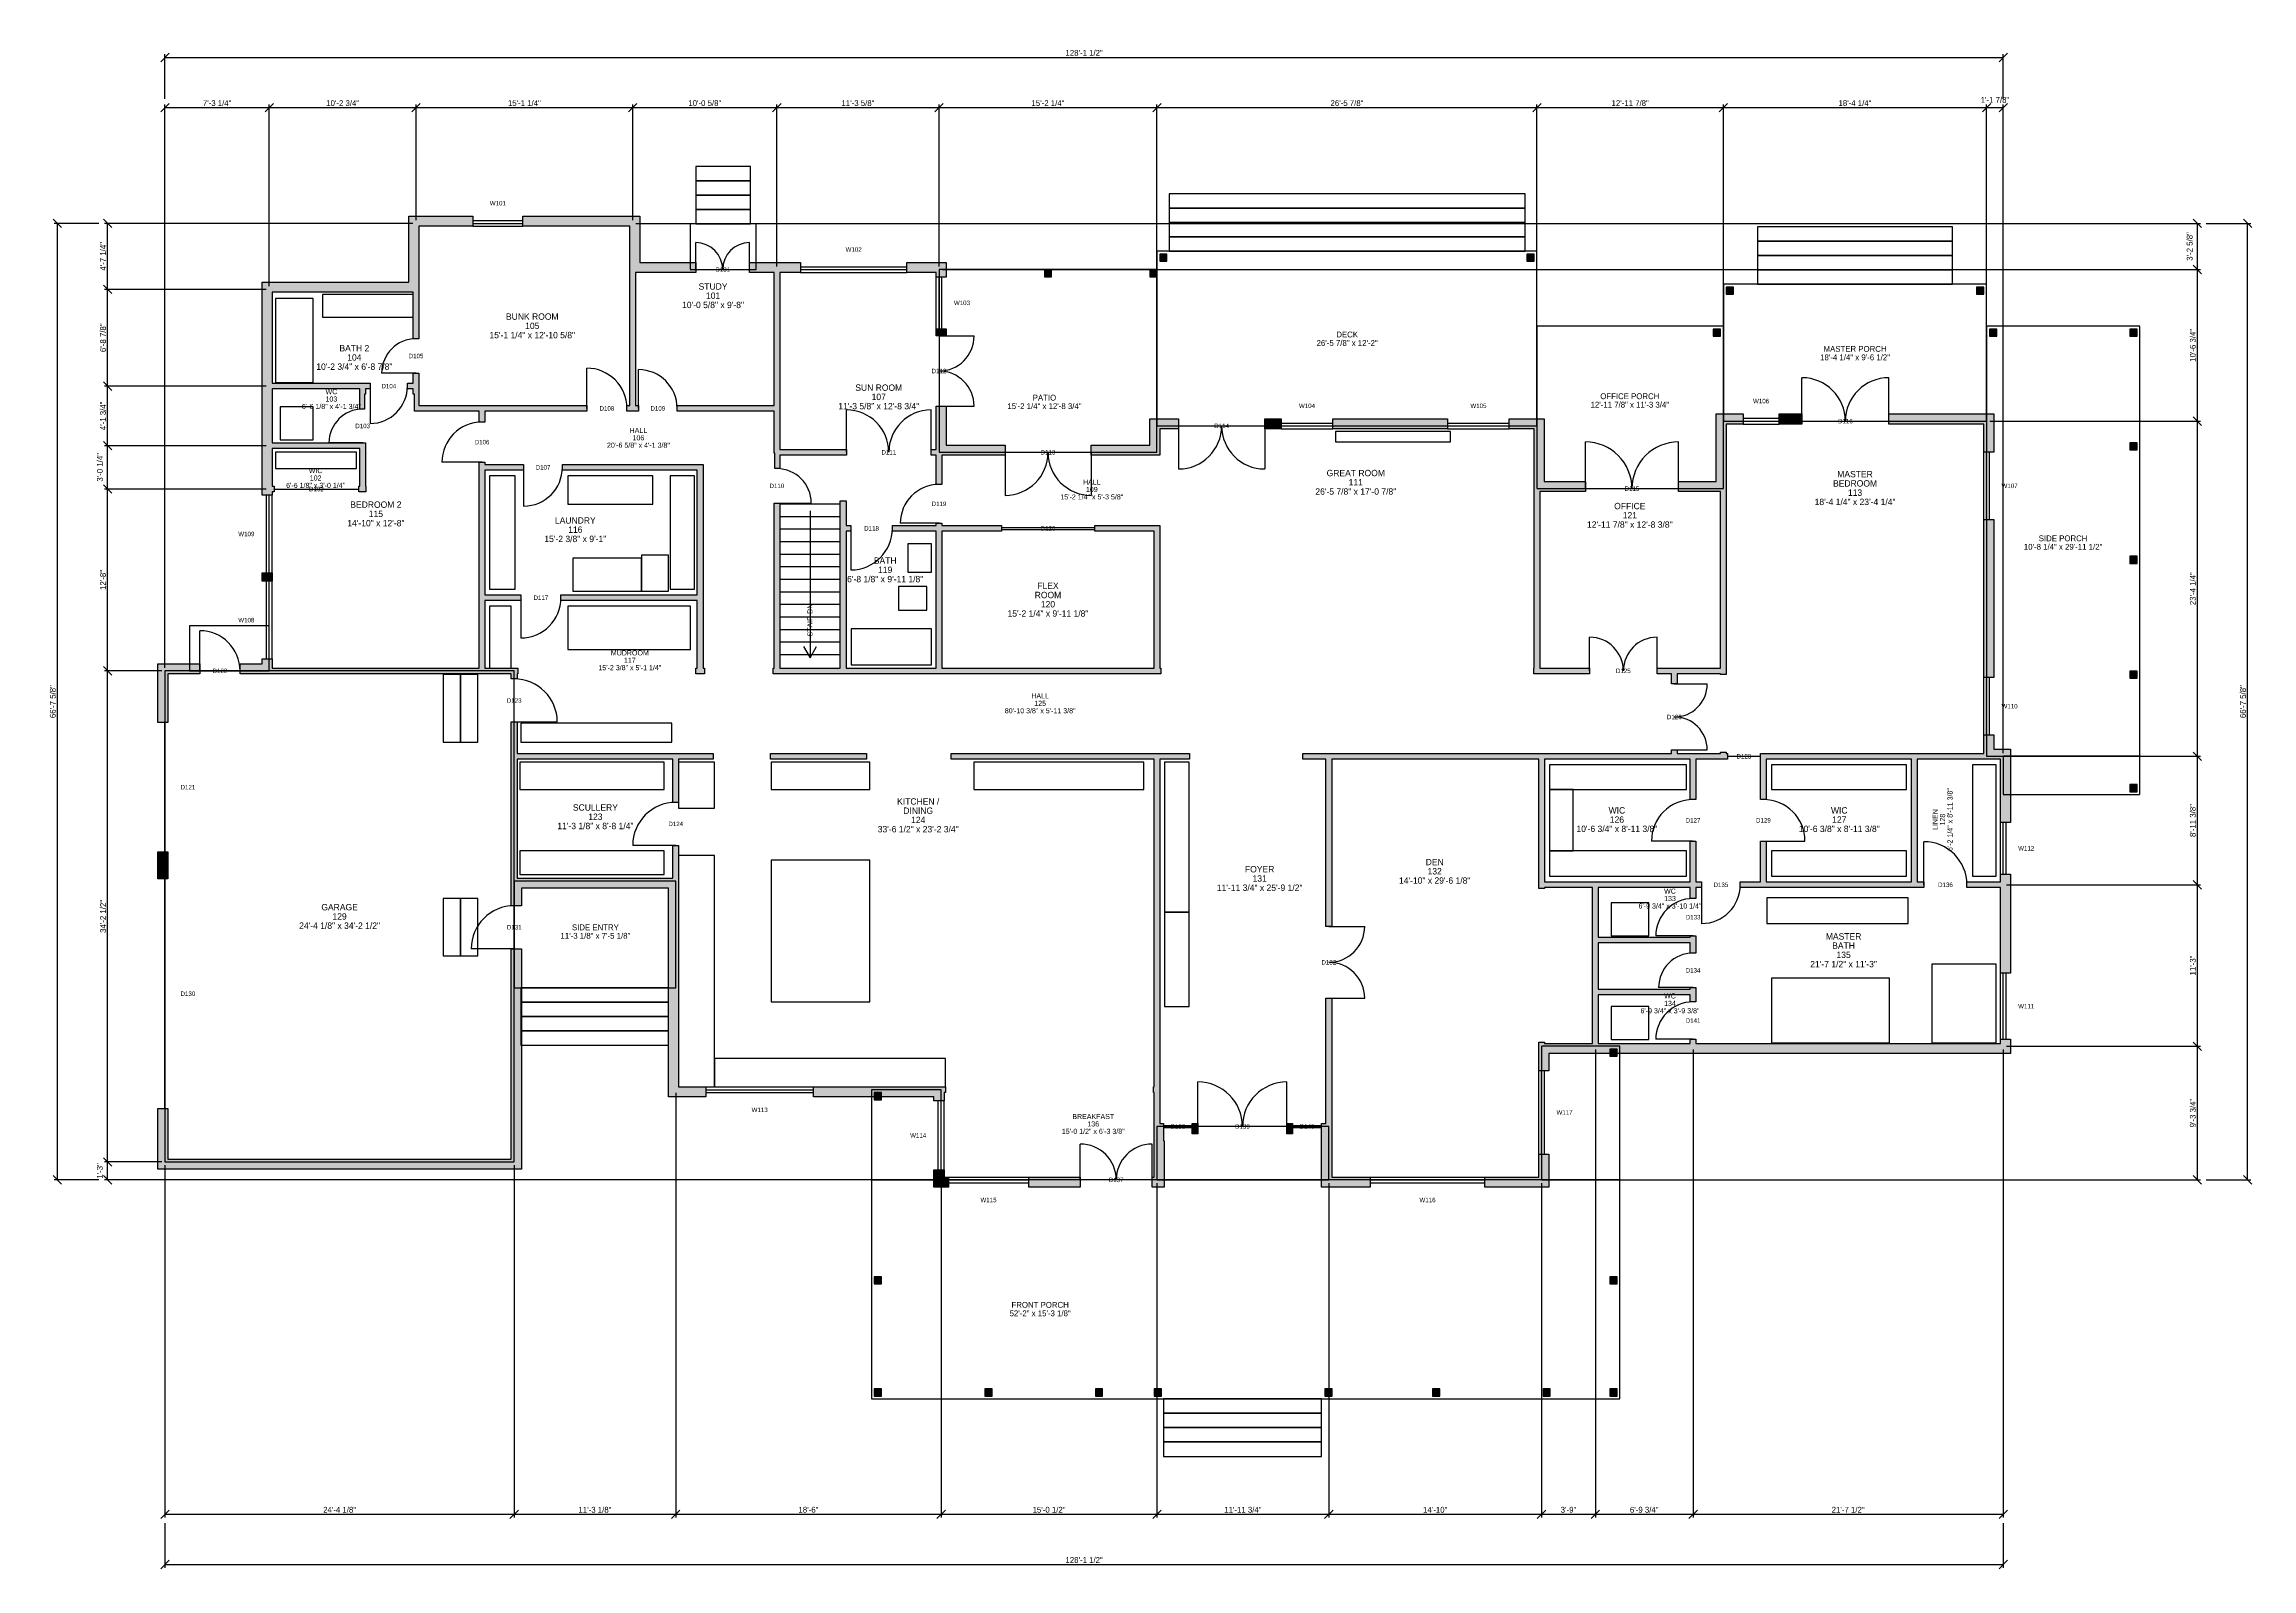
# Model space of a CAD drawing. Header units: inches. Extents: x -101 to 1745, y -325 to 949.
import ezdxf
from ezdxf.enums import TextEntityAlignment as Align

# ---------------------------------------------------------------- set-up
doc = ezdxf.new("R2010")
doc.units = ezdxf.units.IN
doc.linetypes.add('DASHED', pattern=[1.524, 1.27, -0.254])
for name, color, linetype in [('A-ANNO-DIMS', 1, 'Continuous'), ('A-ANNO-MARK', 6, 'Continuous'), ('A-ANNO-TEXT', 7, 'Continuous'), ('A-AREA', 9, 'Continuous'), ('A-DOOR', 3, 'Continuous'), ('A-FLOR-FIXT', 8, 'Continuous'), ('A-FLOR-OVHD', 8, 'DASHED'), ('A-FLOR-STRS', 2, 'Continuous'), ('A-GLAZ', 5, 'Continuous'), ('A-WALL', 7, 'Continuous'), ('A-WALL-PATT', 8, 'Continuous')]:
    doc.layers.add(name, color=color, linetype=linetype)
doc.dimstyles.new('ARCH', dxfattribs={"dimtxt": 4.888889, "dimasz": 2.5, "dimexe": 2.666667, "dimexo": 2.666667, "dimgap": 1.333333, "dimtad": 1, "dimtsz": 3.555556, "dimcen": 2.5, "dimazin": 3, "dimtfac": 1, "dimtmove": 0, "dimatfit": 3})

msp = doc.modelspace()

# ---------------------------------------------------------------- hatches: boundary and pattern name
at = {"layer": 'A-WALL-PATT'}
for points in [[(81.24, 750.48), (204, 750.48), (204, 805.68), (257.4, 805.68), (257.4, 797.28), (212.4, 797.28), (212.4, 746.88), (212.4, 742.08), (212.4, 703.2), (207.6, 703.2), (207.6, 742.08), (89.64, 742.08), (89.64, 666), (167.76, 666), (171.6, 666), (171.6, 661.2), (167.76, 661.2), (167.76, 657), (166.8, 657), (166.8, 644.4), (162.96, 644.4), (162.96, 647.4), (162.96, 661.2), (89.64, 661.2), (89.64, 616.2), (153.36, 616.2), (162.96, 616.2), (167.76, 616.2), (167.76, 611.4), (167.76, 579.96), (168, 579.96), (168, 575.16), (167.76, 575.16), (162.96, 575.16), (162, 575.16), (162, 579.96), (162.96, 579.96), (162.96, 611.4), (89.64, 611.4), (89.64, 579.96), (91.2, 579.96), (91.2, 575.16), (89.64, 575.16), (89.64, 572.4), (81.24, 572.4), (81.24, 750.48)], [(397.2, 767.04), (444, 767.04), (444, 758.64), (393.6, 758.64), (393.6, 647.4), (396, 647.4), (396, 642.6), (393.6, 642.6), (388.8, 642.6), (386.4, 642.6), (386.4, 647.4), (388.8, 647.4), (388.8, 758.64), (388.8, 763.44), (388.8, 797.28), (299.4, 797.28), (299.4, 805.68), (397.2, 805.68), (397.2, 767.04)], [(531.6, 767.04), (531.6, 758.64), (514.2, 758.64), (514.2, 647.4), (514.2, 642.6), (514.2, 610.68), (564.84, 610.68), (570, 610.68), (570, 606), (555.24, 606), (555.24, 605.88), (514.2, 605.88), (514.2, 598.08), (514.2, 594.6), (510, 594.6), (510, 607.68), (509.4, 607.68), (509.4, 642.6), (428.4, 642.6), (428.4, 647.4), (509.4, 647.4), (509.4, 758.64), (489, 758.64), (489, 767.04), (531.6, 767.04)], [(653.4, 767.04), (653.4, 754.8), (645, 754.8), (645, 758.64), (620.4, 758.64), (620.4, 767.04), (653.4, 767.04)], [(741.6, 755.04), (741.6, 761.04), (735.6, 761.04), (735.6, 755.04), (741.6, 755.04)], [(829.68, 755.04), (829.68, 761.04), (823.68, 761.04), (823.68, 755.04), (829.68, 755.04)], [(838.08, 768), (838.08, 774), (832.08, 774), (832.08, 768), (838.08, 768)], [(1145.16, 768), (1145.16, 774), (1139.16, 774), (1139.16, 768), (1145.16, 768)], [(1311.84, 740.4), (1311.84, 746.4), (1305.84, 746.4), (1305.84, 740.4), (1311.84, 740.4)], [(1521.24, 740.4), (1521.24, 746.4), (1515.24, 746.4), (1515.24, 740.4), (1521.24, 740.4)], [(653.4, 705.6), (645, 705.6), (645, 711.6), (653.4, 711.6), (653.4, 705.6)], [(1301.04, 705.24), (1301.04, 711.24), (1295.04, 711.24), (1295.04, 705.24), (1301.04, 705.24)], [(1532.04, 705.24), (1532.04, 711.24), (1526.04, 711.24), (1526.04, 705.24), (1532.04, 705.24)], [(1649.52, 705.24), (1649.52, 711.24), (1643.52, 711.24), (1643.52, 705.24), (1649.52, 705.24)], [(212.4, 661.2), (212.4, 647.4), (262.8, 647.4), (267.6, 647.4), (352.8, 647.4), (352.8, 642.6), (267.6, 642.6), (267.6, 633.6), (262.8, 633.6), (262.8, 642.6), (208.8, 642.6), (208.8, 657), (207.6, 657), (207.6, 661.2), (202.8, 661.2), (202.8, 666), (207.6, 666), (207.6, 674.4), (212.4, 674.4), (212.4, 661.2)], [(653.4, 614.28), (702.6, 614.28), (702.6, 605.88), (649.8, 605.88), (649.8, 581.4), (645, 581.4), (645, 605.88), (640.8, 605.88), (640.8, 610.68), (645, 610.68), (645, 646.8), (653.4, 646.8), (653.4, 614.28)], [(823.68, 614.28), (823.68, 636.36), (847.8, 636.36), (847.8, 627.96), (832.08, 627.96), (832.08, 610.68), (832.08, 606), (817.68, 606), (817.68, 605.88), (774.6, 605.88), (774.6, 614.28), (823.68, 614.28)], [(933.6, 636.36), (933.6, 627.96), (919.8, 627.96), (919.8, 636.36), (933.6, 636.36)], [(1072.8, 636.36), (1072.8, 627.96), (976.8, 627.96), (976.8, 636.36), (1072.8, 636.36)], [(1153.56, 636.36), (1153.56, 583.92), (1188, 583.92), (1188, 575.52), (1149.96, 575.52), (1149.96, 427.92), (1191.6, 427.92), (1191.6, 423.12), (1149.96, 423.12), (1145.16, 423.12), (1144.8, 423.12), (1144.8, 427.92), (1145.16, 427.92), (1145.16, 575.52), (1145.16, 580.32), (1145.16, 627.96), (1124.4, 627.96), (1124.4, 636.36), (1153.56, 636.36)], [(1297.44, 583.92), (1297.44, 640.32), (1320, 640.32), (1320, 631.92), (1305.84, 631.92), (1305.84, 580.32), (1305.84, 575.52), (1305.84, 427.92), (1305.84, 423.12), (1305.84, 422.4), (1301.04, 422.4), (1301.04, 423.12), (1264.8, 423.12), (1264.8, 414.6), (1260, 414.6), (1260, 423.12), (1248, 423.12), (1248, 427.92), (1260, 427.92), (1264.8, 427.92), (1301.04, 427.92), (1301.04, 575.52), (1266, 575.52), (1266, 583.92), (1297.44, 583.92)], [(1369.2, 640.32), (1369.2, 631.92), (1350, 631.92), (1350, 640.32), (1369.2, 640.32)], [(1529.64, 640.32), (1529.64, 608.4), (1521.24, 608.4), (1521.24, 631.92), (1441.8, 631.92), (1441.8, 640.32), (1529.64, 640.32)], [(1649.52, 610.2), (1649.52, 616.2), (1643.52, 616.2), (1643.52, 610.2), (1649.52, 610.2)], [(81.24, 431.52), (81.24, 435.6), (89.64, 435.6), (89.64, 427.92), (262.8, 427.92), (262.8, 484.32), (262.8, 489.12), (262.8, 575.16), (262.8, 575.16), (262.8, 579.96), (262.8, 579.96), (262.8, 593.28), (262.8, 598.08), (262.8, 600), (267.6, 600), (267.6, 598.08), (300, 598.08), (300, 593.28), (267.6, 593.28), (267.6, 579.96), (267.6, 575.16), (267.6, 489.12), (297.6, 489.12), (297.6, 484.32), (267.6, 484.32), (267.6, 427.92), (289.68, 427.92), (294.48, 427.92), (295.2, 427.92), (295.2, 423.12), (294.48, 423.12), (294.48, 418.8), (289.68, 418.8), (289.68, 423.12), (267.6, 423.12), (262.8, 423.12), (89.64, 423.12), (84.84, 423.12), (62.76, 423.12), (62.76, 431.52), (81.24, 431.52)], [(450, 423.12), (445.2, 423.12), (444, 423.12), (444, 427.92), (445.2, 427.92), (445.2, 484.32), (331.2, 484.32), (331.2, 489.12), (445.2, 489.12), (445.2, 593.28), (332.4, 593.28), (332.4, 598.08), (445.2, 598.08), (450, 598.08), (450, 593.28), (450, 583.68), (450, 489.12), (450, 484.32), (450, 427.92), (451.2, 427.92), (451.2, 423.12), (450, 423.12)], [(832.08, 547.08), (832.08, 542.28), (832.08, 427.92), (832.8, 427.92), (832.8, 423.12), (832.08, 423.12), (827.28, 423.12), (649.8, 423.12), (645, 423.12), (564.84, 423.12), (514.2, 423.12), (508.8, 423.12), (508.8, 427.92), (509.4, 427.92), (509.4, 565.8), (514.2, 565.8), (514.2, 427.92), (564.84, 427.92), (564.84, 542.28), (564.84, 547.08), (564.84, 567.6), (569.64, 567.6), (569.64, 547.08), (573.6, 547.08), (573.6, 542.28), (569.64, 542.28), (569.64, 427.92), (645, 427.92), (645, 542.28), (608.4, 542.28), (608.4, 547.08), (645, 547.08), (645, 549), (649.8, 549), (649.8, 547.08), (699.6, 547.08), (699.6, 542.28), (649.8, 542.28), (649.8, 427.92), (827.28, 427.92), (827.28, 542.28), (777.6, 542.28), (777.6, 547.08), (827.28, 547.08), (827.28, 547.2), (832.08, 547.2), (832.08, 547.08)], [(1529.64, 420), (1521.24, 420), (1521.24, 552), (1529.64, 552), (1529.64, 420)], [(1649.52, 515.4), (1649.52, 521.4), (1643.52, 521.4), (1643.52, 515.4), (1649.52, 515.4)], [(81.24, 507.6), (89.64, 507.6), (89.64, 500.4), (81.24, 500.4), (81.24, 507.6)], [(-6, 431.52), (29.16, 431.52), (29.16, 423.12), (2.4, 423.12), (2.4, 382.32), (-6, 382.32), (-6, 431.52)], [(1649.52, 419.4), (1649.52, 425.4), (1643.52, 425.4), (1643.52, 419.4), (1649.52, 419.4)], [(421.2, 69.36), (421.2, 243.84), (298.08, 243.84), (298.08, 229.2), (289.68, 229.2), (289.68, 247.44), (289.68, 252.24), (289.68, 351.72), (289.68, 356.52), (289.68, 382.8), (294.48, 382.8), (294.48, 356.52), (424.8, 356.52), (429.6, 356.52), (458.4, 356.52), (458.4, 351.72), (429.6, 351.72), (429.6, 315.6), (424.8, 315.6), (424.8, 351.72), (294.48, 351.72), (294.48, 252.24), (424.8, 252.24), (424.8, 279.6), (429.6, 279.6), (429.6, 252.24), (429.6, 247.44), (429.6, 77.76), (452.4, 77.76), (452.4, 69.36), (421.2, 69.36)], [(1529.64, 360.12), (1543.56, 360.12), (1543.56, 298.8), (1535.16, 298.8), (1535.16, 351.72), (1526.04, 351.72), (1521.24, 351.72), (1465.68, 351.72), (1465.68, 249.12), (1471.2, 249.12), (1471.2, 244.32), (1465.68, 244.32), (1460.88, 244.32), (1339.32, 244.32), (1334.52, 244.32), (1317.6, 244.32), (1317.6, 249.12), (1334.52, 249.12), (1334.52, 283.2), (1339.32, 283.2), (1339.32, 249.12), (1460.88, 249.12), (1460.88, 351.72), (1339.32, 351.72), (1339.32, 318), (1334.52, 318), (1334.52, 351.72), (1334.4, 351.72), (1334.4, 356.52), (1334.52, 356.52), (1339.32, 356.52), (1460.88, 356.52), (1465.68, 356.52), (1521.24, 356.52), (1521.24, 372), (1529.64, 372), (1529.64, 360.12)], [(586.8, 356.52), (586.8, 351.72), (506.4, 351.72), (506.4, 356.52), (586.8, 356.52)], [(835.68, -6), (825.6, -6), (825.6, 2.4), (827.28, 2.4), (827.28, 42.24), (827.28, 47.04), (827.28, 72.96), (826.8, 72.96), (826.8, 77.76), (827.28, 77.76), (827.28, 351.72), (657.6, 351.72), (657.6, 356.52), (827.28, 356.52), (832.08, 356.52), (856.8, 356.52), (856.8, 351.72), (832.08, 351.72), (832.08, 77.76), (832.08, 72.96), (832.08, 47.04), (835.2, 47.04), (835.2, 32.64), (835.68, 32.64), (835.68, -6)], [(1543.56, 105.72), (1157.4, 105.72), (1157.4, 91.2), (1149, 91.2), (1149, 109.32), (1149, 114.12), (1149, 115.2), (1153.8, 115.2), (1153.8, 114.12), (1194, 114.12), (1194, 154.68), (1194, 159.48), (1194, 198.12), (1194, 202.92), (1194, 244.32), (1153.8, 244.32), (1153.8, 243.6), (1149, 243.6), (1149, 244.32), (1149, 249.12), (1149, 351.72), (975.84, 351.72), (975.84, 211.92), (971.04, 211.92), (971.04, 351.72), (951.6, 351.72), (951.6, 356.52), (971.04, 356.52), (975.84, 356.52), (1149, 356.52), (1153.8, 356.52), (1260, 356.52), (1260, 359.4), (1264.8, 359.4), (1264.8, 356.52), (1275.72, 356.52), (1280.52, 356.52), (1301.04, 356.52), (1301.04, 357.6), (1305.84, 357.6), (1305.84, 356.52), (1306.8, 356.52), (1306.8, 351.72), (1305.84, 351.72), (1301.04, 351.72), (1280.52, 351.72), (1280.52, 318), (1275.72, 318), (1275.72, 351.72), (1264.8, 351.72), (1260, 351.72), (1153.8, 351.72), (1153.8, 249.12), (1194, 249.12), (1198.8, 249.12), (1275.72, 249.12), (1275.72, 283.2), (1280.52, 283.2), (1280.52, 249.12), (1285.2, 249.12), (1285.2, 244.32), (1280.52, 244.32), (1280.52, 235.2), (1275.72, 235.2), (1275.72, 244.32), (1198.8, 244.32), (1198.8, 202.92), (1275.72, 202.92), (1275.72, 204), (1280.52, 204), (1280.52, 202.92), (1280.52, 198.12), (1280.52, 189.6), (1275.72, 189.6), (1275.72, 198.12), (1198.8, 198.12), (1198.8, 159.48), (1275.72, 159.48), (1275.72, 160.8), (1280.52, 160.8), (1280.52, 159.48), (1280.52, 154.68), (1280.52, 148.8), (1275.72, 148.8), (1275.72, 154.68), (1198.8, 154.68), (1198.8, 114.12), (1275.72, 114.12), (1275.72, 117.6), (1280.52, 117.6), (1280.52, 114.12), (1535.16, 114.12), (1535.16, 117.6), (1543.56, 117.6), (1543.56, 105.72)], [(1649.52, 324.48), (1649.52, 330.48), (1643.52, 330.48), (1643.52, 324.48), (1649.52, 324.48)], [(-6, 274.32), (2.4, 274.32), (2.4, 251.64), (-6, 251.64), (-6, 274.32)], [(1543.56, 172.8), (1535.16, 172.8), (1535.16, 244.32), (1507.2, 244.32), (1507.2, 249.12), (1535.16, 249.12), (1535.16, 255.6), (1543.56, 255.6), (1543.56, 172.8)], [(298.08, 9), (-6, 9), (-6, 59.64), (2.4, 59.64), (2.4, 17.4), (289.68, 17.4), (289.68, 193.2), (298.08, 193.2), (298.08, 9)], [(967.44, -6), (967.44, 38.64), (967.2, 38.64), (967.2, 47.04), (971.04, 47.04), (971.04, 151.92), (975.84, 151.92), (975.84, 47.04), (975.84, 42.24), (975.84, 2.4), (1008, 2.4), (1008, -6), (967.44, -6)], [(1214.52, 103.32), (1214.52, 109.32), (1208.52, 109.32), (1208.52, 103.32), (1214.52, 103.32)], [(643.2, 69.36), (542.4, 69.36), (542.4, 77.76), (646.8, 77.76), (651.6, 77.76), (652.8, 77.76), (652.8, 72.96), (651.6, 72.96), (651.6, 66), (643.2, 66), (643.2, 69.36)], [(599.28, 66.96), (599.28, 72.96), (593.28, 72.96), (593.28, 66.96), (599.28, 66.96)], [(859.2, 38.64), (859.2, 47.04), (864, 47.04), (864, 38.64), (859.2, 38.64)], [(938.4, 38.64), (938.4, 47.04), (943.2, 47.04), (943.2, 38.64), (938.4, 38.64)], [(1157.4, -6), (1104, -6), (1104, 2.4), (1149, 2.4), (1149, 21.6), (1157.4, 21.6), (1157.4, -6)], [(643.2, -6), (643.2, 8.4), (651.6, 8.4), (651.6, 2.4), (655.2, 2.4), (655.2, -6), (643.2, -6)], [(722.4, -6), (722.4, 2.4), (765.6, 2.4), (765.6, -6), (722.4, -6)], [(599.28, -87), (599.28, -81), (593.28, -81), (593.28, -87), (599.28, -87)], [(1214.52, -87), (1214.52, -81), (1208.52, -81), (1208.52, -87), (1214.52, -87)], [(599.28, -180.72), (599.28, -174.72), (593.28, -174.72), (593.28, -180.72), (599.28, -180.72)], [(691.8, -180.72), (691.8, -174.72), (685.8, -174.72), (685.8, -180.72), (691.8, -180.72)], [(784.2, -180.72), (784.2, -174.72), (778.2, -174.72), (778.2, -180.72), (784.2, -180.72)], [(833.4, -180.72), (833.4, -174.72), (827.4, -174.72), (827.4, -180.72), (833.4, -180.72)], [(976.2, -180.72), (976.2, -174.72), (970.2, -174.72), (970.2, -180.72), (976.2, -180.72)], [(1066.2, -180.72), (1066.2, -174.72), (1060.2, -174.72), (1060.2, -180.72), (1066.2, -180.72)], [(1158.6, -180.72), (1158.6, -174.72), (1152.6, -174.72), (1152.6, -180.72), (1158.6, -180.72)], [(1214.52, -180.72), (1214.52, -174.72), (1208.52, -174.72), (1208.52, -180.72), (1214.52, -180.72)]]:
    msp.add_hatch(color=8, dxfattribs=at).paths.add_polyline_path(points)

# ---------------------------------------------------------------- linework, layer by layer
at = {"layer": 'A-AREA', "linetype": 'DASHED'}
for points in [[(494.4, 761.04), (494.4, 799.2), (439.2, 799.2), (439.2, 761.04), (494.4, 761.04)], [(1147.56, 630.36), (1147.56, 776.4), (829.68, 776.4), (829.68, 630.36), (1147.56, 630.36)], [(829.68, 608.28), (829.68, 761.04), (647.4, 761.04), (647.4, 608.28), (829.68, 608.28)], [(1523.64, 634.32), (1523.64, 748.8), (1303.44, 748.8), (1303.44, 634.32), (1523.64, 634.32)], [(1303.44, 577.92), (1303.44, 713.64), (1147.56, 713.64), (1147.56, 577.92), (1303.44, 577.92)], [(1651.92, 354.12), (1651.92, 713.64), (1523.64, 713.64), (1523.64, 354.12), (1651.92, 354.12)], [(87.24, 425.52), (87.24, 463.2), (20.4, 463.2), (20.4, 425.52), (87.24, 425.52)], [(1651.92, 322.08), (1651.92, 354.12), (1537.56, 354.12), (1537.56, 322.08), (1651.92, 322.08)], [(427.2, 160.68), (427.2, 249.84), (292.08, 249.84), (292.08, 160.68), (427.2, 160.68)], [(1216.92, 0), (1216.92, 111.72), (1151.4, 111.72), (1151.4, 0), (1216.92, 0)], [(649.2, 0), (649.2, 75.36), (590.88, 75.36), (590.88, 0), (649.2, 0)], [(973.44, 0), (973.44, 44.64), (829.68, 44.64), (829.68, 0), (973.44, 0)], [(1216.92, -183.12), (1216.92, 0), (590.88, 0), (590.88, -183.12), (1216.92, -183.12)]]:
    msp.add_lwpolyline(points, close=True, dxfattribs=at)
at = {"layer": 'A-AREA'}
msp.add_lwpolyline([(292.08, 15), (292.08, 425.52), (0, 425.52), (0, 15), (292.08, 15)], close=True, dxfattribs=at)
at = {"layer": 'A-DOOR'}
for points in [[(444, 761.04), (444, 783.54)], [(489, 761.04), (489, 783.54)], [(647.4, 705.6), (676.8, 705.6)], [(210, 674.4), (181.2, 674.4)], [(352.8, 645), (352.8, 678.6)], [(396, 645), (396, 677.4)], [(1369.2, 634.32), (1369.2, 670.62)], [(1441.8, 634.32), (1441.8, 670.62)], [(171.6, 663.6), (171.6, 632.4)], [(647.4, 646.8), (676.8, 646.8)], [(570, 608.28), (570, 643.68)], [(640.8, 608.28), (640.8, 643.68)], [(847.8, 630.36), (847.8, 594.36)], [(919.8, 630.36), (919.8, 594.36)], [(165.36, 616.2), (137.16, 616.2)], [(1188, 577.92), (1188, 616.92)], [(1266, 577.92), (1266, 616.92)], [(265.2, 600), (231.6, 600)], [(300, 595.68), (300, 563.28)], [(702.6, 608.28), (702.6, 572.28)], [(774.6, 608.28), (774.6, 572.28)], [(511.8, 565.8), (540.6, 565.8)], [(573.6, 544.68), (573.6, 509.88)], [(647.4, 549), (615, 549)], [(699.6, 545.52), (777.6, 545.52)], [(699.6, 543.84), (777.6, 543.84)], [(297.6, 486.72), (297.6, 453.12)], [(29.16, 425.52), (29.16, 459.12)], [(1191.6, 425.52), (1191.6, 453.72)], [(1248, 425.52), (1248, 453.72)], [(1262.4, 414.6), (1290, 414.6)], [(292.08, 382.8), (328.08, 382.8)], [(1262.4, 359.4), (1290, 359.4)], [(427.2, 279.6), (391.2, 279.6)], [(1278.12, 283.2), (1243.32, 283.2)], [(1336.92, 283.2), (1371.72, 283.2)], [(1471.2, 246.72), (1471.2, 282.72)], [(1285.2, 246.72), (1285.2, 214.32)], [(973.44, 211.92), (1003.44, 211.92)], [(1278.12, 204), (1246.92, 204)], [(292.08, 193.2), (256.08, 193.2)], [(973.44, 151.92), (1003.44, 151.92)], [(1278.12, 160.8), (1249.32, 160.8)], [(1278.12, 117.6), (1246.92, 117.6)], [(864, 44.64), (864, 81.84)], [(938.4, 44.64), (938.4, 81.84)], [(835.2, 45.48), (859.2, 45.48)], [(835.2, 43.8), (859.2, 43.8)], [(943.2, 45.48), (967.2, 45.48)], [(943.2, 43.8), (967.2, 43.8)], [(765.6, 0), (765.6, 30)], [(825.6, 0), (825.6, 30)]]:
    msp.add_lwpolyline(points, dxfattribs=at)
at = {"layer": 'A-DOOR', "linetype": 'DASHED'}
for points in [[(0, 274.32), (0, 382.32)], [(0, 59.64), (0, 251.64)]]:
    msp.add_lwpolyline(points, dxfattribs=at)
at = {"layer": 'A-DOOR'}
for centre, radius, start, end in [((444, 761.04), 22.5, 0, 90), ((489, 761.04), 22.5, 90, 180), ((210, 674.4), 28.8, 90, 180), ((647.4, 705.6), 29.4, -90, 0), ((352.8, 645), 33.6, 0, 90), ((396, 645), 32.4, 0, 90), ((647.4, 646.8), 29.4, 0, 90), ((1369.2, 634.32), 36.3, 0, 90), ((1441.8, 634.32), 36.3, 90, 180), ((171.6, 663.6), 31.2, -90, 0), ((165.36, 616.2), 28.2, 90, 180), ((265.2, 600), 33.6, 90, 180), ((570, 608.28), 35.4, 0, 90), ((640.8, 608.28), 35.4, 90, 180), ((847.8, 630.36), 36, -90, 0), ((919.8, 630.36), 36, 180, 270), ((1188, 577.92), 39, 0, 90), ((1266, 577.92), 39, 90, 180), ((300, 595.68), 32.4, -90, 0), ((511.8, 565.8), 28.8, 0, 90), ((702.6, 608.28), 36, -90, 0), ((774.6, 608.28), 36, 180, 270), ((647.4, 549), 32.4, 90, 180), ((573.6, 544.68), 34.8, -90, 0), ((297.6, 486.72), 33.6, -90, 0), ((29.16, 425.52), 33.6, 0, 90), ((1191.6, 425.52), 28.2, 0, 90), ((1248, 425.52), 28.2, 90, 180), ((292.08, 382.8), 36, 0, 90), ((1262.4, 414.6), 27.6, -90, 0), ((1262.4, 359.4), 27.6, 0, 90), ((427.2, 279.6), 36, 90, 180), ((1278.12, 283.2), 34.8, 90, 180), ((1336.92, 283.2), 34.8, 0, 90), ((1471.2, 246.72), 36, 0, 90), ((1285.2, 246.72), 32.4, -90, 0), ((292.08, 193.2), 36, 90, 180), ((1278.12, 204), 31.2, 90, 180), ((973.44, 211.92), 30, -90, 0), ((1278.12, 160.8), 28.8, 90, 180), ((973.44, 151.92), 30, 0, 90), ((1278.12, 117.6), 31.2, 90, 180), ((864, 44.64), 37.2, 0, 90), ((938.4, 44.64), 37.2, 90, 180), ((765.6, 0), 30, 0, 90), ((825.6, 0), 30, 90, 180)]:
    msp.add_arc(centre, radius, start, end, dxfattribs=at)
at = {"layer": 'A-FLOR-FIXT'}
for points in [[(207.6, 721.2), (207.6, 740.16), (131.88, 740.16), (131.88, 721.2), (207.6, 721.2)], [(123.96, 666.6), (123.96, 736.92), (92.4, 736.92), (92.4, 666.6), (123.96, 666.6)], [(123.96, 618.6), (123.96, 646.2), (96.36, 646.2), (96.36, 618.6), (123.96, 618.6)], [(1075.32, 616.92), (1075.32, 625.68), (978.96, 625.68), (978.96, 616.92), (1075.32, 616.92)], [(160.32, 594.84), (160.32, 608.28), (92.4, 608.28), (92.4, 594.84), (160.32, 594.84)], [(292.92, 493.8), (292.92, 588.6), (271.56, 588.6), (271.56, 493.8), (292.92, 493.8)], [(408.12, 564.84), (408.12, 588.6), (337.08, 588.6), (337.08, 564.84), (408.12, 564.84)], [(442.8, 493.8), (442.8, 588.6), (422.4, 588.6), (422.4, 493.8), (442.8, 493.8)], [(398.64, 492.24), (398.64, 519.84), (341.04, 519.84), (341.04, 492.24), (398.64, 492.24)], [(421.2, 492.24), (421.2, 522.24), (398.64, 522.24), (398.64, 492.24), (421.2, 492.24)], [(641.04, 508.08), (641.04, 531.72), (621.36, 531.72), (621.36, 508.08), (641.04, 508.08)], [(637.08, 476.4), (637.08, 496.2), (613.44, 496.2), (613.44, 476.4), (637.08, 476.4)], [(289.68, 427.92), (289.68, 479.64), (271.56, 479.64), (271.56, 427.92), (289.68, 427.92)], [(439.68, 443.28), (439.68, 479.64), (337.08, 479.64), (337.08, 443.28), (439.68, 443.28)], [(641.04, 430.68), (641.04, 460.68), (573.96, 460.68), (573.96, 430.68), (641.04, 430.68)], [(423.96, 365.88), (423.96, 381.72), (297.6, 381.72), (297.6, 365.88), (423.96, 365.88)], [(417.6, 326.4), (417.6, 349.32), (296.88, 349.32), (296.88, 326.4), (417.6, 326.4)], [(459.48, 310.68), (459.48, 349.32), (429.6, 349.32), (429.6, 310.68), (459.48, 310.68)], [(589.68, 326.4), (589.68, 349.32), (506.88, 349.32), (506.88, 326.4), (589.68, 326.4)], [(818.64, 326.4), (818.64, 349.32), (676.56, 349.32), (676.56, 326.4), (818.64, 326.4)], [(856.56, 223.8), (856.56, 349.32), (836.04, 349.32), (836.04, 223.8), (856.56, 223.8)], [(1272.6, 326.4), (1272.6, 346.92), (1158.12, 346.92), (1158.12, 326.4), (1272.6, 326.4)], [(1456.56, 326.4), (1456.56, 346.92), (1343.64, 346.92), (1343.64, 326.4), (1456.56, 326.4)], [(1531.56, 253.8), (1531.56, 346.92), (1511.88, 346.92), (1511.88, 253.8), (1531.56, 253.8)], [(1177.92, 275.16), (1177.92, 326.4), (1158.12, 326.4), (1158.12, 275.16), (1177.92, 275.16)], [(417.6, 255.36), (417.6, 275.16), (296.88, 275.16), (296.88, 255.36), (417.6, 255.36)], [(459.48, 77.76), (459.48, 271.2), (429.6, 271.2), (429.6, 77.76), (459.48, 77.76)], [(589.68, 148.8), (589.68, 267.24), (506.88, 267.24), (506.88, 148.8), (589.68, 148.8)], [(1272.6, 253.8), (1272.6, 275.16), (1158.12, 275.16), (1158.12, 253.8), (1272.6, 253.8)], [(1456.56, 253.8), (1456.56, 275.16), (1343.64, 275.16), (1343.64, 253.8), (1456.56, 253.8)], [(856.56, 144.84), (856.56, 223.8), (836.04, 223.8), (836.04, 144.84), (856.56, 144.84)], [(1241.04, 204.12), (1241.04, 231.72), (1209.48, 231.72), (1209.48, 204.12), (1241.04, 204.12)], [(1458.12, 214.32), (1458.12, 235.68), (1339.68, 235.68), (1339.68, 214.32), (1458.12, 214.32)], [(1442.4, 114.6), (1442.4, 168.6), (1343.64, 168.6), (1343.64, 114.6), (1442.4, 114.6)], [(1531.56, 114.6), (1531.56, 180.36), (1477.92, 180.36), (1477.92, 114.6), (1531.56, 114.6)], [(1241.04, 117.24), (1241.04, 144.84), (1209.48, 144.84), (1209.48, 117.24), (1241.04, 117.24)], [(652.92, 77.76), (652.92, 101.4), (459.48, 101.4), (459.48, 77.76), (652.92, 77.76)]]:
    msp.add_lwpolyline(points, close=True, dxfattribs=at)
at = {"layer": 'A-FLOR-OVHD', "linetype": 'DASHED'}
for points in [[(91.2, 577.56), (162, 577.56)], [(1306.8, 354.12), (1334.4, 354.12)]]:
    msp.add_lwpolyline(points, dxfattribs=at)
at = {"layer": 'A-FLOR-STRS'}
for points in [[(489.6, 835.2), (489.6, 847.2), (444, 847.2), (444, 835.2), (489.6, 835.2)], [(489.6, 823.2), (489.6, 835.2), (444, 835.2), (444, 823.2), (489.6, 823.2)], [(489.6, 811.2), (489.6, 823.2), (444, 823.2), (444, 811.2), (489.6, 811.2)], [(1137.6, 812.4), (1137.6, 824.4), (840, 824.4), (840, 812.4), (1137.6, 812.4)], [(489.6, 799.2), (489.6, 811.2), (444, 811.2), (444, 799.2), (489.6, 799.2)], [(1137.6, 800.4), (1137.6, 812.4), (840, 812.4), (840, 800.4), (1137.6, 800.4)], [(1137.6, 788.4), (1137.6, 800.4), (840, 800.4), (840, 788.4), (1137.6, 788.4)], [(1495.2, 784.8), (1495.2, 796.8), (1332, 796.8), (1332, 784.8), (1495.2, 784.8)], [(1137.6, 776.4), (1137.6, 788.4), (840, 788.4), (840, 776.4), (1137.6, 776.4)], [(1495.2, 772.8), (1495.2, 784.8), (1332, 784.8), (1332, 772.8), (1495.2, 772.8)], [(1495.2, 760.8), (1495.2, 772.8), (1332, 772.8), (1332, 760.8), (1495.2, 760.8)], [(1495.2, 748.8), (1495.2, 760.8), (1332, 760.8), (1332, 748.8), (1495.2, 748.8)], [(247.2, 366), (247.2, 422.4), (232.8, 422.4), (232.8, 366), (247.2, 366)], [(261.6, 366), (261.6, 422.4), (247.2, 422.4), (247.2, 366), (261.6, 366)], [(247.2, 187.2), (247.2, 235.2), (232.8, 235.2), (232.8, 187.2), (247.2, 187.2)], [(261.6, 187.2), (261.6, 235.2), (247.2, 235.2), (247.2, 187.2), (261.6, 187.2)], [(421.2, 148.68), (421.2, 160.68), (297.6, 160.68), (297.6, 148.68), (421.2, 148.68)], [(421.2, 136.68), (421.2, 148.68), (297.6, 148.68), (297.6, 136.68), (421.2, 136.68)], [(421.2, 124.68), (421.2, 136.68), (297.6, 136.68), (297.6, 124.68), (421.2, 124.68)], [(421.2, 112.68), (421.2, 124.68), (297.6, 124.68), (297.6, 112.68), (421.2, 112.68)], [(967.2, -195.12), (967.2, -183.12), (835.2, -183.12), (835.2, -195.12), (967.2, -195.12)], [(967.2, -207.12), (967.2, -195.12), (835.2, -195.12), (835.2, -207.12), (967.2, -207.12)], [(967.2, -219.12), (967.2, -207.12), (835.2, -207.12), (835.2, -219.12), (967.2, -219.12)], [(967.2, -231.12), (967.2, -219.12), (835.2, -219.12), (835.2, -231.12), (967.2, -231.12)]]:
    msp.add_lwpolyline(points, close=True, dxfattribs=at)
for points in [[(514.2, 565.2), (564.84, 565.2)], [(514.2, 554.7), (564.84, 554.7)], [(539.52, 559.2), (539.52, 436.32)], [(514.2, 544.2), (564.84, 544.2)], [(514.2, 533.7), (564.84, 533.7)], [(514.2, 523.2), (564.84, 523.2)], [(514.2, 512.7), (564.84, 512.7)], [(514.2, 502.2), (564.84, 502.2)], [(514.2, 491.7), (564.84, 491.7)], [(514.2, 481.2), (564.84, 481.2)], [(514.2, 470.7), (564.84, 470.7)], [(514.2, 460.2), (564.84, 460.2)], [(514.2, 449.7), (564.84, 449.7)], [(534.12, 445.92), (539.52, 436.32), (544.92, 445.92)], [(514.2, 439.2), (564.84, 439.2)]]:
    msp.add_lwpolyline(points, dxfattribs=at)
at = {"layer": 'A-GLAZ'}
for points in [[(257.4, 802.08), (299.4, 802.08)], [(257.4, 799.68), (299.4, 799.68)], [(257.4, 797.28), (299.4, 797.28)], [(531.6, 763.44), (620.4, 763.44)], [(531.6, 761.04), (620.4, 761.04)], [(531.6, 758.64), (620.4, 758.64)], [(645, 711.6), (645, 754.8)], [(647.4, 711.6), (647.4, 754.8)], [(649.8, 711.6), (649.8, 754.8)], [(933.6, 632.76), (976.8, 632.76)], [(933.6, 630.36), (976.8, 630.36)], [(933.6, 627.96), (976.8, 627.96)], [(1072.8, 632.76), (1124.4, 632.76)], [(1072.8, 630.36), (1124.4, 630.36)], [(1072.8, 627.96), (1124.4, 627.96)], [(1320, 636.72), (1350, 636.72)], [(1320, 634.32), (1350, 634.32)], [(1320, 631.92), (1350, 631.92)], [(1521.24, 552), (1521.24, 608.4)], [(1523.64, 552), (1523.64, 608.4)], [(1526.04, 552), (1526.04, 608.4)], [(84.84, 507.6), (84.84, 572.4)], [(87.24, 507.6), (87.24, 572.4)], [(89.64, 507.6), (89.64, 572.4)], [(84.84, 435.6), (84.84, 500.4)], [(87.24, 435.6), (87.24, 500.4)], [(89.64, 435.6), (89.64, 500.4)], [(1521.24, 372), (1521.24, 420)], [(1523.64, 372), (1523.64, 420)], [(1526.04, 372), (1526.04, 420)], [(1535.16, 255.6), (1535.16, 298.8)], [(1537.56, 255.6), (1537.56, 298.8)], [(1539.96, 255.6), (1539.96, 298.8)], [(1535.16, 117.6), (1535.16, 172.8)], [(1537.56, 117.6), (1537.56, 172.8)], [(1539.96, 117.6), (1539.96, 172.8)], [(452.4, 77.76), (542.4, 77.76)], [(452.4, 75.36), (542.4, 75.36)], [(1149, 21.6), (1149, 91.2)], [(1151.4, 21.6), (1151.4, 91.2)], [(1153.8, 21.6), (1153.8, 91.2)], [(452.4, 72.96), (542.4, 72.96)], [(646.8, 8.4), (646.8, 66)], [(649.2, 8.4), (649.2, 66)], [(651.6, 8.4), (651.6, 66)], [(655.2, 2.4), (722.4, 2.4)], [(655.2, 0), (722.4, 0)], [(1008, 2.4), (1104, 2.4)], [(1008, 0), (1104, 0)], [(655.2, -2.4), (722.4, -2.4)], [(1008, -2.4), (1104, -2.4)]]:
    msp.add_lwpolyline(points, dxfattribs=at)
at = {"layer": 'A-WALL'}
for points in [[(81.24, 750.48), (204, 750.48), (204, 805.68), (257.4, 805.68), (257.4, 797.28), (212.4, 797.28), (212.4, 746.88), (212.4, 742.08), (212.4, 703.2), (207.6, 703.2), (207.6, 742.08), (89.64, 742.08), (89.64, 666), (167.76, 666), (171.6, 666), (171.6, 661.2), (167.76, 661.2), (167.76, 657), (166.8, 657), (166.8, 644.4), (162.96, 644.4), (162.96, 647.4), (162.96, 661.2), (89.64, 661.2), (89.64, 616.2), (153.36, 616.2), (162.96, 616.2), (167.76, 616.2), (167.76, 611.4), (167.76, 579.96), (168, 579.96), (168, 575.16), (167.76, 575.16), (162.96, 575.16), (162, 575.16), (162, 579.96), (162.96, 579.96), (162.96, 611.4), (89.64, 611.4), (89.64, 579.96), (91.2, 579.96), (91.2, 575.16), (89.64, 575.16), (89.64, 572.4), (81.24, 572.4), (81.24, 750.48)], [(397.2, 767.04), (444, 767.04), (444, 758.64), (393.6, 758.64), (393.6, 647.4), (396, 647.4), (396, 642.6), (393.6, 642.6), (388.8, 642.6), (386.4, 642.6), (386.4, 647.4), (388.8, 647.4), (388.8, 758.64), (388.8, 763.44), (388.8, 797.28), (299.4, 797.28), (299.4, 805.68), (397.2, 805.68), (397.2, 767.04)], [(531.6, 767.04), (531.6, 758.64), (514.2, 758.64), (514.2, 647.4), (514.2, 642.6), (514.2, 610.68), (564.84, 610.68), (570, 610.68), (570, 606), (555.24, 606), (555.24, 605.88), (514.2, 605.88), (514.2, 598.08), (514.2, 594.6), (510, 594.6), (510, 607.68), (509.4, 607.68), (509.4, 642.6), (428.4, 642.6), (428.4, 647.4), (509.4, 647.4), (509.4, 758.64), (489, 758.64), (489, 767.04), (531.6, 767.04)], [(653.4, 767.04), (653.4, 754.8), (645, 754.8), (645, 758.64), (620.4, 758.64), (620.4, 767.04), (653.4, 767.04)], [(741.6, 755.04), (741.6, 761.04), (735.6, 761.04), (735.6, 755.04), (741.6, 755.04)], [(829.68, 755.04), (829.68, 761.04), (823.68, 761.04), (823.68, 755.04), (829.68, 755.04)], [(838.08, 768), (838.08, 774), (832.08, 774), (832.08, 768), (838.08, 768)], [(1145.16, 768), (1145.16, 774), (1139.16, 774), (1139.16, 768), (1145.16, 768)], [(1311.84, 740.4), (1311.84, 746.4), (1305.84, 746.4), (1305.84, 740.4), (1311.84, 740.4)], [(1521.24, 740.4), (1521.24, 746.4), (1515.24, 746.4), (1515.24, 740.4), (1521.24, 740.4)], [(653.4, 705.6), (645, 705.6), (645, 711.6), (653.4, 711.6), (653.4, 705.6)], [(1301.04, 705.24), (1301.04, 711.24), (1295.04, 711.24), (1295.04, 705.24), (1301.04, 705.24)], [(1532.04, 705.24), (1532.04, 711.24), (1526.04, 711.24), (1526.04, 705.24), (1532.04, 705.24)], [(1649.52, 705.24), (1649.52, 711.24), (1643.52, 711.24), (1643.52, 705.24), (1649.52, 705.24)], [(212.4, 661.2), (212.4, 647.4), (262.8, 647.4), (267.6, 647.4), (352.8, 647.4), (352.8, 642.6), (267.6, 642.6), (267.6, 633.6), (262.8, 633.6), (262.8, 642.6), (208.8, 642.6), (208.8, 657), (207.6, 657), (207.6, 661.2), (202.8, 661.2), (202.8, 666), (207.6, 666), (207.6, 674.4), (212.4, 674.4), (212.4, 661.2)], [(653.4, 614.28), (702.6, 614.28), (702.6, 605.88), (649.8, 605.88), (649.8, 581.4), (645, 581.4), (645, 605.88), (640.8, 605.88), (640.8, 610.68), (645, 610.68), (645, 646.8), (653.4, 646.8), (653.4, 614.28)], [(823.68, 614.28), (823.68, 636.36), (847.8, 636.36), (847.8, 627.96), (832.08, 627.96), (832.08, 610.68), (832.08, 606), (817.68, 606), (817.68, 605.88), (774.6, 605.88), (774.6, 614.28), (823.68, 614.28)], [(933.6, 636.36), (933.6, 627.96), (919.8, 627.96), (919.8, 636.36), (933.6, 636.36)], [(1072.8, 636.36), (1072.8, 627.96), (976.8, 627.96), (976.8, 636.36), (1072.8, 636.36)], [(1153.56, 636.36), (1153.56, 583.92), (1188, 583.92), (1188, 575.52), (1149.96, 575.52), (1149.96, 427.92), (1191.6, 427.92), (1191.6, 423.12), (1149.96, 423.12), (1145.16, 423.12), (1144.8, 423.12), (1144.8, 427.92), (1145.16, 427.92), (1145.16, 575.52), (1145.16, 580.32), (1145.16, 627.96), (1124.4, 627.96), (1124.4, 636.36), (1153.56, 636.36)], [(1297.44, 583.92), (1297.44, 640.32), (1320, 640.32), (1320, 631.92), (1305.84, 631.92), (1305.84, 580.32), (1305.84, 575.52), (1305.84, 427.92), (1305.84, 423.12), (1305.84, 422.4), (1301.04, 422.4), (1301.04, 423.12), (1264.8, 423.12), (1264.8, 414.6), (1260, 414.6), (1260, 423.12), (1248, 423.12), (1248, 427.92), (1260, 427.92), (1264.8, 427.92), (1301.04, 427.92), (1301.04, 575.52), (1266, 575.52), (1266, 583.92), (1297.44, 583.92)], [(1369.2, 640.32), (1369.2, 631.92), (1350, 631.92), (1350, 640.32), (1369.2, 640.32)], [(1529.64, 640.32), (1529.64, 608.4), (1521.24, 608.4), (1521.24, 631.92), (1441.8, 631.92), (1441.8, 640.32), (1529.64, 640.32)], [(1649.52, 610.2), (1649.52, 616.2), (1643.52, 616.2), (1643.52, 610.2), (1649.52, 610.2)], [(81.24, 431.52), (81.24, 435.6), (89.64, 435.6), (89.64, 427.92), (262.8, 427.92), (262.8, 484.32), (262.8, 489.12), (262.8, 575.16), (262.8, 575.16), (262.8, 579.96), (262.8, 579.96), (262.8, 593.28), (262.8, 598.08), (262.8, 600), (267.6, 600), (267.6, 598.08), (300, 598.08), (300, 593.28), (267.6, 593.28), (267.6, 579.96), (267.6, 575.16), (267.6, 489.12), (297.6, 489.12), (297.6, 484.32), (267.6, 484.32), (267.6, 427.92), (289.68, 427.92), (294.48, 427.92), (295.2, 427.92), (295.2, 423.12), (294.48, 423.12), (294.48, 418.8), (289.68, 418.8), (289.68, 423.12), (267.6, 423.12), (262.8, 423.12), (89.64, 423.12), (84.84, 423.12), (62.76, 423.12), (62.76, 431.52), (81.24, 431.52)], [(450, 423.12), (445.2, 423.12), (444, 423.12), (444, 427.92), (445.2, 427.92), (445.2, 484.32), (331.2, 484.32), (331.2, 489.12), (445.2, 489.12), (445.2, 593.28), (332.4, 593.28), (332.4, 598.08), (445.2, 598.08), (450, 598.08), (450, 593.28), (450, 583.68), (450, 489.12), (450, 484.32), (450, 427.92), (451.2, 427.92), (451.2, 423.12), (450, 423.12)], [(832.08, 547.08), (832.08, 542.28), (832.08, 427.92), (832.8, 427.92), (832.8, 423.12), (832.08, 423.12), (827.28, 423.12), (649.8, 423.12), (645, 423.12), (564.84, 423.12), (514.2, 423.12), (508.8, 423.12), (508.8, 427.92), (509.4, 427.92), (509.4, 565.8), (514.2, 565.8), (514.2, 427.92), (564.84, 427.92), (564.84, 542.28), (564.84, 547.08), (564.84, 567.6), (569.64, 567.6), (569.64, 547.08), (573.6, 547.08), (573.6, 542.28), (569.64, 542.28), (569.64, 427.92), (645, 427.92), (645, 542.28), (608.4, 542.28), (608.4, 547.08), (645, 547.08), (645, 549), (649.8, 549), (649.8, 547.08), (699.6, 547.08), (699.6, 542.28), (649.8, 542.28), (649.8, 427.92), (827.28, 427.92), (827.28, 542.28), (777.6, 542.28), (777.6, 547.08), (827.28, 547.08), (827.28, 547.2), (832.08, 547.2), (832.08, 547.08)], [(1529.64, 420), (1521.24, 420), (1521.24, 552), (1529.64, 552), (1529.64, 420)], [(1649.52, 515.4), (1649.52, 521.4), (1643.52, 521.4), (1643.52, 515.4), (1649.52, 515.4)], [(81.24, 507.6), (89.64, 507.6), (89.64, 500.4), (81.24, 500.4), (81.24, 507.6)], [(-6, 431.52), (29.16, 431.52), (29.16, 423.12), (2.4, 423.12), (2.4, 382.32), (-6, 382.32), (-6, 431.52)], [(1649.52, 419.4), (1649.52, 425.4), (1643.52, 425.4), (1643.52, 419.4), (1649.52, 419.4)], [(421.2, 69.36), (421.2, 243.84), (298.08, 243.84), (298.08, 229.2), (289.68, 229.2), (289.68, 247.44), (289.68, 252.24), (289.68, 351.72), (289.68, 356.52), (289.68, 382.8), (294.48, 382.8), (294.48, 356.52), (424.8, 356.52), (429.6, 356.52), (458.4, 356.52), (458.4, 351.72), (429.6, 351.72), (429.6, 315.6), (424.8, 315.6), (424.8, 351.72), (294.48, 351.72), (294.48, 252.24), (424.8, 252.24), (424.8, 279.6), (429.6, 279.6), (429.6, 252.24), (429.6, 247.44), (429.6, 77.76), (452.4, 77.76), (452.4, 69.36), (421.2, 69.36)], [(1529.64, 360.12), (1543.56, 360.12), (1543.56, 298.8), (1535.16, 298.8), (1535.16, 351.72), (1526.04, 351.72), (1521.24, 351.72), (1465.68, 351.72), (1465.68, 249.12), (1471.2, 249.12), (1471.2, 244.32), (1465.68, 244.32), (1460.88, 244.32), (1339.32, 244.32), (1334.52, 244.32), (1317.6, 244.32), (1317.6, 249.12), (1334.52, 249.12), (1334.52, 283.2), (1339.32, 283.2), (1339.32, 249.12), (1460.88, 249.12), (1460.88, 351.72), (1339.32, 351.72), (1339.32, 318), (1334.52, 318), (1334.52, 351.72), (1334.4, 351.72), (1334.4, 356.52), (1334.52, 356.52), (1339.32, 356.52), (1460.88, 356.52), (1465.68, 356.52), (1521.24, 356.52), (1521.24, 372), (1529.64, 372), (1529.64, 360.12)], [(586.8, 356.52), (586.8, 351.72), (506.4, 351.72), (506.4, 356.52), (586.8, 356.52)], [(835.68, -6), (825.6, -6), (825.6, 2.4), (827.28, 2.4), (827.28, 42.24), (827.28, 47.04), (827.28, 72.96), (826.8, 72.96), (826.8, 77.76), (827.28, 77.76), (827.28, 351.72), (657.6, 351.72), (657.6, 356.52), (827.28, 356.52), (832.08, 356.52), (856.8, 356.52), (856.8, 351.72), (832.08, 351.72), (832.08, 77.76), (832.08, 72.96), (832.08, 47.04), (835.2, 47.04), (835.2, 32.64), (835.68, 32.64), (835.68, -6)], [(1543.56, 105.72), (1157.4, 105.72), (1157.4, 91.2), (1149, 91.2), (1149, 109.32), (1149, 114.12), (1149, 115.2), (1153.8, 115.2), (1153.8, 114.12), (1194, 114.12), (1194, 154.68), (1194, 159.48), (1194, 198.12), (1194, 202.92), (1194, 244.32), (1153.8, 244.32), (1153.8, 243.6), (1149, 243.6), (1149, 244.32), (1149, 249.12), (1149, 351.72), (975.84, 351.72), (975.84, 211.92), (971.04, 211.92), (971.04, 351.72), (951.6, 351.72), (951.6, 356.52), (971.04, 356.52), (975.84, 356.52), (1149, 356.52), (1153.8, 356.52), (1260, 356.52), (1260, 359.4), (1264.8, 359.4), (1264.8, 356.52), (1275.72, 356.52), (1280.52, 356.52), (1301.04, 356.52), (1301.04, 357.6), (1305.84, 357.6), (1305.84, 356.52), (1306.8, 356.52), (1306.8, 351.72), (1305.84, 351.72), (1301.04, 351.72), (1280.52, 351.72), (1280.52, 318), (1275.72, 318), (1275.72, 351.72), (1264.8, 351.72), (1260, 351.72), (1153.8, 351.72), (1153.8, 249.12), (1194, 249.12), (1198.8, 249.12), (1275.72, 249.12), (1275.72, 283.2), (1280.52, 283.2), (1280.52, 249.12), (1285.2, 249.12), (1285.2, 244.32), (1280.52, 244.32), (1280.52, 235.2), (1275.72, 235.2), (1275.72, 244.32), (1198.8, 244.32), (1198.8, 202.92), (1275.72, 202.92), (1275.72, 204), (1280.52, 204), (1280.52, 202.92), (1280.52, 198.12), (1280.52, 189.6), (1275.72, 189.6), (1275.72, 198.12), (1198.8, 198.12), (1198.8, 159.48), (1275.72, 159.48), (1275.72, 160.8), (1280.52, 160.8), (1280.52, 159.48), (1280.52, 154.68), (1280.52, 148.8), (1275.72, 148.8), (1275.72, 154.68), (1198.8, 154.68), (1198.8, 114.12), (1275.72, 114.12), (1275.72, 117.6), (1280.52, 117.6), (1280.52, 114.12), (1535.16, 114.12), (1535.16, 117.6), (1543.56, 117.6), (1543.56, 105.72)], [(1649.52, 324.48), (1649.52, 330.48), (1643.52, 330.48), (1643.52, 324.48), (1649.52, 324.48)], [(-6, 274.32), (2.4, 274.32), (2.4, 251.64), (-6, 251.64), (-6, 274.32)], [(1543.56, 172.8), (1535.16, 172.8), (1535.16, 244.32), (1507.2, 244.32), (1507.2, 249.12), (1535.16, 249.12), (1535.16, 255.6), (1543.56, 255.6), (1543.56, 172.8)], [(298.08, 9), (-6, 9), (-6, 59.64), (2.4, 59.64), (2.4, 17.4), (289.68, 17.4), (289.68, 193.2), (298.08, 193.2), (298.08, 9)], [(967.44, -6), (967.44, 38.64), (967.2, 38.64), (967.2, 47.04), (971.04, 47.04), (971.04, 151.92), (975.84, 151.92), (975.84, 47.04), (975.84, 42.24), (975.84, 2.4), (1008, 2.4), (1008, -6), (967.44, -6)], [(1214.52, 103.32), (1214.52, 109.32), (1208.52, 109.32), (1208.52, 103.32), (1214.52, 103.32)], [(643.2, 69.36), (542.4, 69.36), (542.4, 77.76), (646.8, 77.76), (651.6, 77.76), (652.8, 77.76), (652.8, 72.96), (651.6, 72.96), (651.6, 66), (643.2, 66), (643.2, 69.36)], [(599.28, 66.96), (599.28, 72.96), (593.28, 72.96), (593.28, 66.96), (599.28, 66.96)], [(859.2, 38.64), (859.2, 47.04), (864, 47.04), (864, 38.64), (859.2, 38.64)], [(938.4, 38.64), (938.4, 47.04), (943.2, 47.04), (943.2, 38.64), (938.4, 38.64)], [(1157.4, -6), (1104, -6), (1104, 2.4), (1149, 2.4), (1149, 21.6), (1157.4, 21.6), (1157.4, -6)], [(643.2, -6), (643.2, 8.4), (651.6, 8.4), (651.6, 2.4), (655.2, 2.4), (655.2, -6), (643.2, -6)], [(722.4, -6), (722.4, 2.4), (765.6, 2.4), (765.6, -6), (722.4, -6)], [(599.28, -87), (599.28, -81), (593.28, -81), (593.28, -87), (599.28, -87)], [(1214.52, -87), (1214.52, -81), (1208.52, -81), (1208.52, -87), (1214.52, -87)], [(599.28, -180.72), (599.28, -174.72), (593.28, -174.72), (593.28, -180.72), (599.28, -180.72)], [(691.8, -180.72), (691.8, -174.72), (685.8, -174.72), (685.8, -180.72), (691.8, -180.72)], [(784.2, -180.72), (784.2, -174.72), (778.2, -174.72), (778.2, -180.72), (784.2, -180.72)], [(833.4, -180.72), (833.4, -174.72), (827.4, -174.72), (827.4, -180.72), (833.4, -180.72)], [(976.2, -180.72), (976.2, -174.72), (970.2, -174.72), (970.2, -180.72), (976.2, -180.72)], [(1066.2, -180.72), (1066.2, -174.72), (1060.2, -174.72), (1060.2, -180.72), (1066.2, -180.72)], [(1158.6, -180.72), (1158.6, -174.72), (1152.6, -174.72), (1152.6, -180.72), (1158.6, -180.72)], [(1214.52, -180.72), (1214.52, -174.72), (1208.52, -174.72), (1208.52, -180.72), (1214.52, -180.72)]]:
    msp.add_lwpolyline(points, close=True, dxfattribs=at)

# ---------------------------------------------------------------- texts
at = {"layer": 'A-ANNO-MARK'}
for s, p in [('W101', (278.4, 816.48)), ('W102', (576, 777.84)), ('D101', (466.5, 761.04)), ('W103', (666.6, 733.2)), ('D105', (210, 688.8)), ('D104', (187.2, 663.6)), ('D112', (647.4, 676.2)), ('D108', (369.6, 645)), ('D109', (412.2, 645)), ('W104', (955.2, 647.16)), ('W105', (1098.6, 647.16)), ('W106', (1335, 651.12)), ('D103', (165.36, 630.3)), ('D114', (883.8, 630.36)), ('D116', (1405.5, 634.32)), ('D106', (265.2, 616.8)), ('D111', (605.4, 608.28)), ('D113', (738.6, 608.28)), ('D107', (316.2, 595.68)), ('D102', (126.6, 577.56)), ('D110', (511.8, 580.2)), ('D115', (1227, 577.92)), ('W107', (1542.84, 580.2)), ('D119', (647.4, 565.2)), ('W109', (68.04, 540)), ('D118', (591, 544.68)), ('D120', (738.6, 544.68)), ('D117', (314.4, 486.72)), ('W108', (68.04, 468)), ('D122', (45.96, 425.52)), ('D125', (1219.8, 425.52)), ('D123', (292.08, 400.8)), ('D126', (1262.4, 387)), ('W110', (1542.84, 396)), ('D128', (1320.6, 354.12)), ('D121', (19.2, 328.32)), ('D124', (427.2, 297.6)), ('D127', (1278.12, 300.6)), ('D129', (1336.92, 300.6)), ('W112', (1556.76, 277.2)), ('D135', (1301.4, 246.72)), ('D136', (1489.2, 246.72)), ('D131', (292.08, 211.2)), ('D133', (1278.12, 219.6)), ('D132', (973.44, 181.92)), ('D134', (1278.12, 175.2)), ('D130', (19.2, 155.64)), ('D141', (1278.12, 133.2)), ('W111', (1556.76, 145.2)), ('W113', (497.4, 58.56)), ('W117', (1170.6, 56.4)), ('W114', (630, 37.2)), ('D138', (847.2, 44.64)), ('D139', (901.2, 44.64)), ('D140', (955.2, 44.64)), ('D137', (795.6, 0)), ('W115', (688.8, -16.8)), ('W116', (1056, -16.8))]:
    msp.add_text(s, height=3.7333, dxfattribs=at).set_placement(p, align=Align.MIDDLE_CENTER)
at = {"layer": 'A-ANNO-TEXT'}
for s, height, p in [('STUDY', 5.3333, (458.4, 746.933)), ('101', 5.3333, (458.4, 739.2)), ('BUNK ROOM', 5.3333, (307.2, 721.733)), ('10\'-0 5/8" x 9\'-8"', 5.33333, (458.4, 731.467)), ('15\'-1 1/4" x 12\'-10 5/8"', 5.33333, (307.2, 706.267)), ('105', 5.3333, (307.2, 714)), ('26\'-5 7/8" x 12\'-2"', 4.88889, (988.8, 699.656)), ('DECK', 4.8889, (988.8, 706.744)), ('BATH 2', 5.3333, (158.4, 695.333)), ('104', 5.3333, (158.4, 687.6)), ('18\'-4 1/4" x 9\'-6 1/2"', 4.88889, (1413.6, 687.656)), ('MASTER PORCH', 4.88889, (1413.6, 694.744)), ('10\'-2 3/4" x 6\'-8 7/8"', 5.33333, (158.4, 679.867)), ('SUN ROOM', 5.3333, (597, 662.333)), ('6\'-6 1/8" x 4\'-1 3/4"', 4.26667, (139.2, 646.613)), ('WC', 4.2667, (139.2, 658.987)), ('103', 4.2667, (139.2, 652.8)), ('11\'-3 5/8" x 12\'-8 3/4"', 5.33333, (597, 646.867)), ('107', 5.3333, (597, 654.6)), ('15\'-2 1/4" x 12\'-8 3/4"', 4.88889, (735.6, 646.856)), ('PATIO', 4.8889, (735.6, 653.944)), ('12\'-11 7/8" x 11\'-3 3/4"', 4.88889, (1225.2, 648.056)), ('OFFICE PORCH', 4.88889, (1225.2, 655.144)), ('HALL', 4.2667, (396, 626.587)), ('20\'-6 5/8" x 4\'-1 3/8"', 4.26667, (396, 614.213)), ('106', 4.2667, (396, 620.4)), ('WIC', 4.2667, (126, 592.987)), ('GREAT ROOM', 5.3333, (996, 590.933)), ('MASTER', 5.3333, (1413.6, 590)), ('6\'-6 1/8" x 3\'-0 1/4"', 4.26667, (126, 580.613)), ('102', 4.2667, (126, 586.8)), ('15\'-2 1/4" x 5\'-3 5/8"', 4.26667, (775.2, 571.013)), ('HALL', 4.2667, (775.2, 583.387)), ('109', 4.2667, (775.2, 577.2)), ('26\'-5 7/8" x 17\'-0 7/8"', 5.33333, (996, 575.467)), ('111', 5.3333, (996, 583.2)), ('BEDROOM', 5.3333, (1413.6, 582.267)), ('113', 5.3333, (1413.6, 574.533)), ('BEDROOM 2', 5.3333, (176.4, 564.533)), ('115', 5.3333, (176.4, 556.8)), ('LAUNDRY', 5.3333, (343.2, 551.333)), ('OFFICE', 5.3333, (1225.2, 563.333)), ('121', 5.3333, (1225.2, 555.6)), ('18\'-4 1/4" x 23\'-4 1/4"', 5.33333, (1413.6, 566.8)), ('14\'-10" x 12\'-8"', 5.33333, (176.4, 549.067)), ('15\'-2 3/8" x 9\'-1"', 5.33333, (343.2, 535.867)), ('116', 5.3333, (343.2, 543.6)), ('12\'-11 7/8" x 12\'-8 3/8"', 5.33333, (1225.2, 547.867)), ('SIDE PORCH', 4.8889, (1587.6, 536.344)), ('BATH', 5.3333, (602.4, 517.733)), ('10\'-8 1/4" x 29\'-11 1/2"', 4.88889, (1587.6, 529.256)), ('6\'-8 1/8" x 9\'-11 1/8"', 5.33333, (602.4, 502.267)), ('119', 5.3333, (602.4, 510)), ('FLEX', 5.3333, (738.54, 496.7)), ('ROOM', 5.3333, (738.54, 488.967)), ('120', 5.3333, (738.54, 481.233)), ('15\'-2 1/4" x 9\'-11 1/8"', 5.33333, (738.54, 473.5)), ('15\'-2 3/8" x 5\'-1 1/4"', 4.26667, (388.8, 428.213)), ('MUDROOM', 4.2667, (388.8, 440.587)), ('117', 4.2667, (388.8, 434.4)), ('HALL', 4.2667, (732, 404.587)), ('80\'-10 3/8" x 5\'-11 3/8"', 4.26667, (732, 392.213)), ('125', 4.2667, (732, 398.4)), ('SCULLERY', 5.3333, (360, 311.333)), ('KITCHEN /', 5.3333, (630, 316.4)), ('11\'-3 1/8" x 8\'-8 1/4"', 5.33333, (360, 295.867)), ('123', 5.3333, (360, 303.6)), ('33\'-6 1/2" x 23\'-2 3/4"', 5.33333, (630, 293.2)), ('DINING', 5.3333, (630, 308.667)), ('124', 5.3333, (630, 300.933)), ('10\'-6 3/4" x 8\'-11 3/8"', 5.33333, (1214.4, 293.467)), ('WIC', 5.3333, (1214.4, 308.933)), ('126', 5.3333, (1214.4, 301.2)), ('10\'-6 3/8" x 8\'-11 3/8"', 5.33333, (1400.4, 293.467)), ('WIC', 5.3333, (1400.4, 308.933)), ('127', 5.3333, (1400.4, 301.2)), ('FOYER', 5.3333, (915.6, 259.733)), ('DEN', 5.3333, (1062, 265.733)), ('132', 5.3333, (1062, 258)), ('11\'-11 3/4" x 25\'-9 1/2"', 5.33333, (915.6, 244.267)), ('131', 5.3333, (915.6, 252)), ('14\'-10" x 29\'-6 1/8"', 5.33333, (1062, 250.267)), ('WC', 4.2667, (1258.8, 241.387)), ('GARAGE', 5.3333, (146.04, 227.993)), ('129', 5.3333, (146.04, 220.26)), ('6\'-9 3/4" x 3\'-10 1/4"', 4.26667, (1258.8, 229.013)), ('133', 4.2667, (1258.8, 235.2)), ('24\'-4 1/8" x 34\'-2 1/2"', 5.33333, (146.04, 212.527)), ('11\'-3 1/8" x 7\'-5 1/8"', 4.88889, (360, 204.056)), ('SIDE ENTRY', 4.8889, (360, 211.144)), ('MASTER', 5.3333, (1404, 203.6)), ('BATH', 5.3333, (1404, 195.867)), ('135', 5.3333, (1404, 188.133)), ('21\'-7 1/2" x 11\'-3"', 5.33333, (1404, 180.4)), ('WC', 4.2667, (1258.8, 153.787)), ('134', 4.2667, (1258.8, 147.6)), ('6\'-9 3/4" x 3\'-9 3/8"', 4.26667, (1258.8, 141.413)), ('15\'-0 1/2" x 6\'-3 3/8"', 4.26667, (776.4, 40.613)), ('BREAKFAST', 4.2667, (776.4, 52.987)), ('136', 4.2667, (776.4, 46.8)), ('52\'-2" x 15\'-3 1/8"', 4.88889, (732, -111.544)), ('FRONT PORCH', 4.88889, (732, -104.456))]:
    msp.add_text(s, height=height, dxfattribs=at).set_placement(p, align=Align.MIDDLE_CENTER)
for s, height, p in [('STAIR DN', 4.2667, (539.4, 468)), ('6\'-2 1/4" x 8\'-11 3/8"', 4.26667, (1492.987, 301.2)), ('LINEN', 4.2667, (1480.613, 301.2)), ('128', 4.2667, (1486.8, 301.2))]:
    msp.add_text(s, height=height, rotation=90, dxfattribs=at).set_placement(p, align=Align.MIDDLE_CENTER)

# ---------------------------------------------------------------- dimensions: what is measured, and where the dimension line sits
at = {"layer": 'A-ANNO-DIMS'}
for base, p1, p2, text in [((0, 938.4), (0, 901.2), (1537.56, 901.2), '128\'-1 1/2"'), ((0, 896.4), (0, 425.52), (87.24, 744.48), '7\'-3 1/4"'), ((87.24, 896.4), (87.24, 744.48), (210, 799.68), '10\'-2 3/4"'), ((210, 896.4), (210, 799.68), (391.2, 799.68), '15\'-1 1/4"'), ((391.2, 896.4), (391.2, 799.68), (511.8, 761.04), '10\'-0 5/8"'), ((511.8, 896.4), (511.8, 761.04), (647.4, 761.04), '11\'-3 5/8"'), ((647.4, 896.4), (647.4, 761.04), (829.68, 630.36), '15\'-2 1/4"'), ((829.68, 896.4), (829.68, 630.36), (1147.56, 630.36), '26\'-5 7/8"'), ((1147.56, 896.4), (1147.56, 630.36), (1303.44, 634.32), '12\'-11 7/8"'), ((1303.44, 896.4), (1303.44, 634.32), (1523.64, 634.32), '18\'-4 1/4"'), ((1523.64, 896.4), (1523.64, 634.32), (1537.56, 354.12), '1\'-1 7/8"'), ((1151.4, -279.6), (1151.4, 0), (1196.4, 111.72), '3\'-9"'), ((1196.4, -279.6), (1196.4, 111.72), (1278.12, 111.72), '6\'-9 3/4"'), ((1278.12, -279.6), (1278.12, 111.72), (1537.56, 111.72), '21\'-7 1/2"'), ((292.08, -279.6), (292.08, 15), (427.2, 75.36), '11\'-3 1/8"'), ((427.2, -279.6), (427.2, 75.36), (649.2, 0), '18\'-6"'), ((0, -279.6), (0, 15), (292.08, 15), '24\'-4 1/8"'), ((649.2, -279.6), (649.2, 0), (829.68, 0), '15\'-0 1/2"'), ((829.68, -279.6), (829.68, 0), (973.44, 0), '11\'-11 3/4"'), ((973.44, -279.6), (973.44, 0), (1151.4, 0), '14\'-10"'), ((0, -321.6), (0, -284.4), (1537.56, -284.4), '128\'-1 1/2"')]:
    msp.add_linear_dim(base=base, p1=p1, p2=p2, text=text, dimstyle='ARCH', dxfattribs=at).render()
for base, p1, p2, text in [((-90, 0), (-52.8, 0), (-52.8, 799.68), '66\'-7 5/8"'), ((-48, 744.48), (87.24, 744.48), (210, 799.68), '4\'-7 1/4"'), ((1699.92, 761.04), (647.4, 761.04), (391.2, 799.68), '3\'-2 5/8"'), ((1741.92, 0), (1704.72, 0), (1704.72, 799.68), '66\'-7 5/8"'), ((1699.92, 634.32), (1523.64, 634.32), (647.4, 761.04), '10\'-6 3/4"'), ((-48, 663.6), (87.24, 663.6), (87.24, 744.48), '6\'-8 7/8"'), ((-48, 613.8), (87.24, 613.8), (87.24, 663.6), '4\'-1 3/4"'), ((1699.92, 354.12), (1537.56, 354.12), (1523.64, 634.32), '23\'-4 1/4"'), ((-48, 577.56), (87.24, 577.56), (87.24, 613.8), '3\'-0 1/4"'), ((-48, 425.52), (0, 425.52), (87.24, 577.56), '12\'-8"'), ((-48, 15), (0, 15), (0, 425.52), '34\'-2 1/2"'), ((1699.92, 246.72), (1537.56, 246.72), (1537.56, 354.12), '8\'-11 3/8"'), ((1699.92, 111.72), (1537.56, 111.72), (1537.56, 246.72), '11\'-3"'), ((1699.92, 0), (1151.4, 0), (1537.56, 111.72), '9\'-3 3/4"'), ((-48, 0), (649.2, 0), (0, 15), '1\'-3"')]:
    msp.add_linear_dim(base=base, p1=p1, p2=p2, angle=90, text=text, dimstyle='ARCH', dxfattribs=at).render()

doc.saveas('drawing.dxf')
